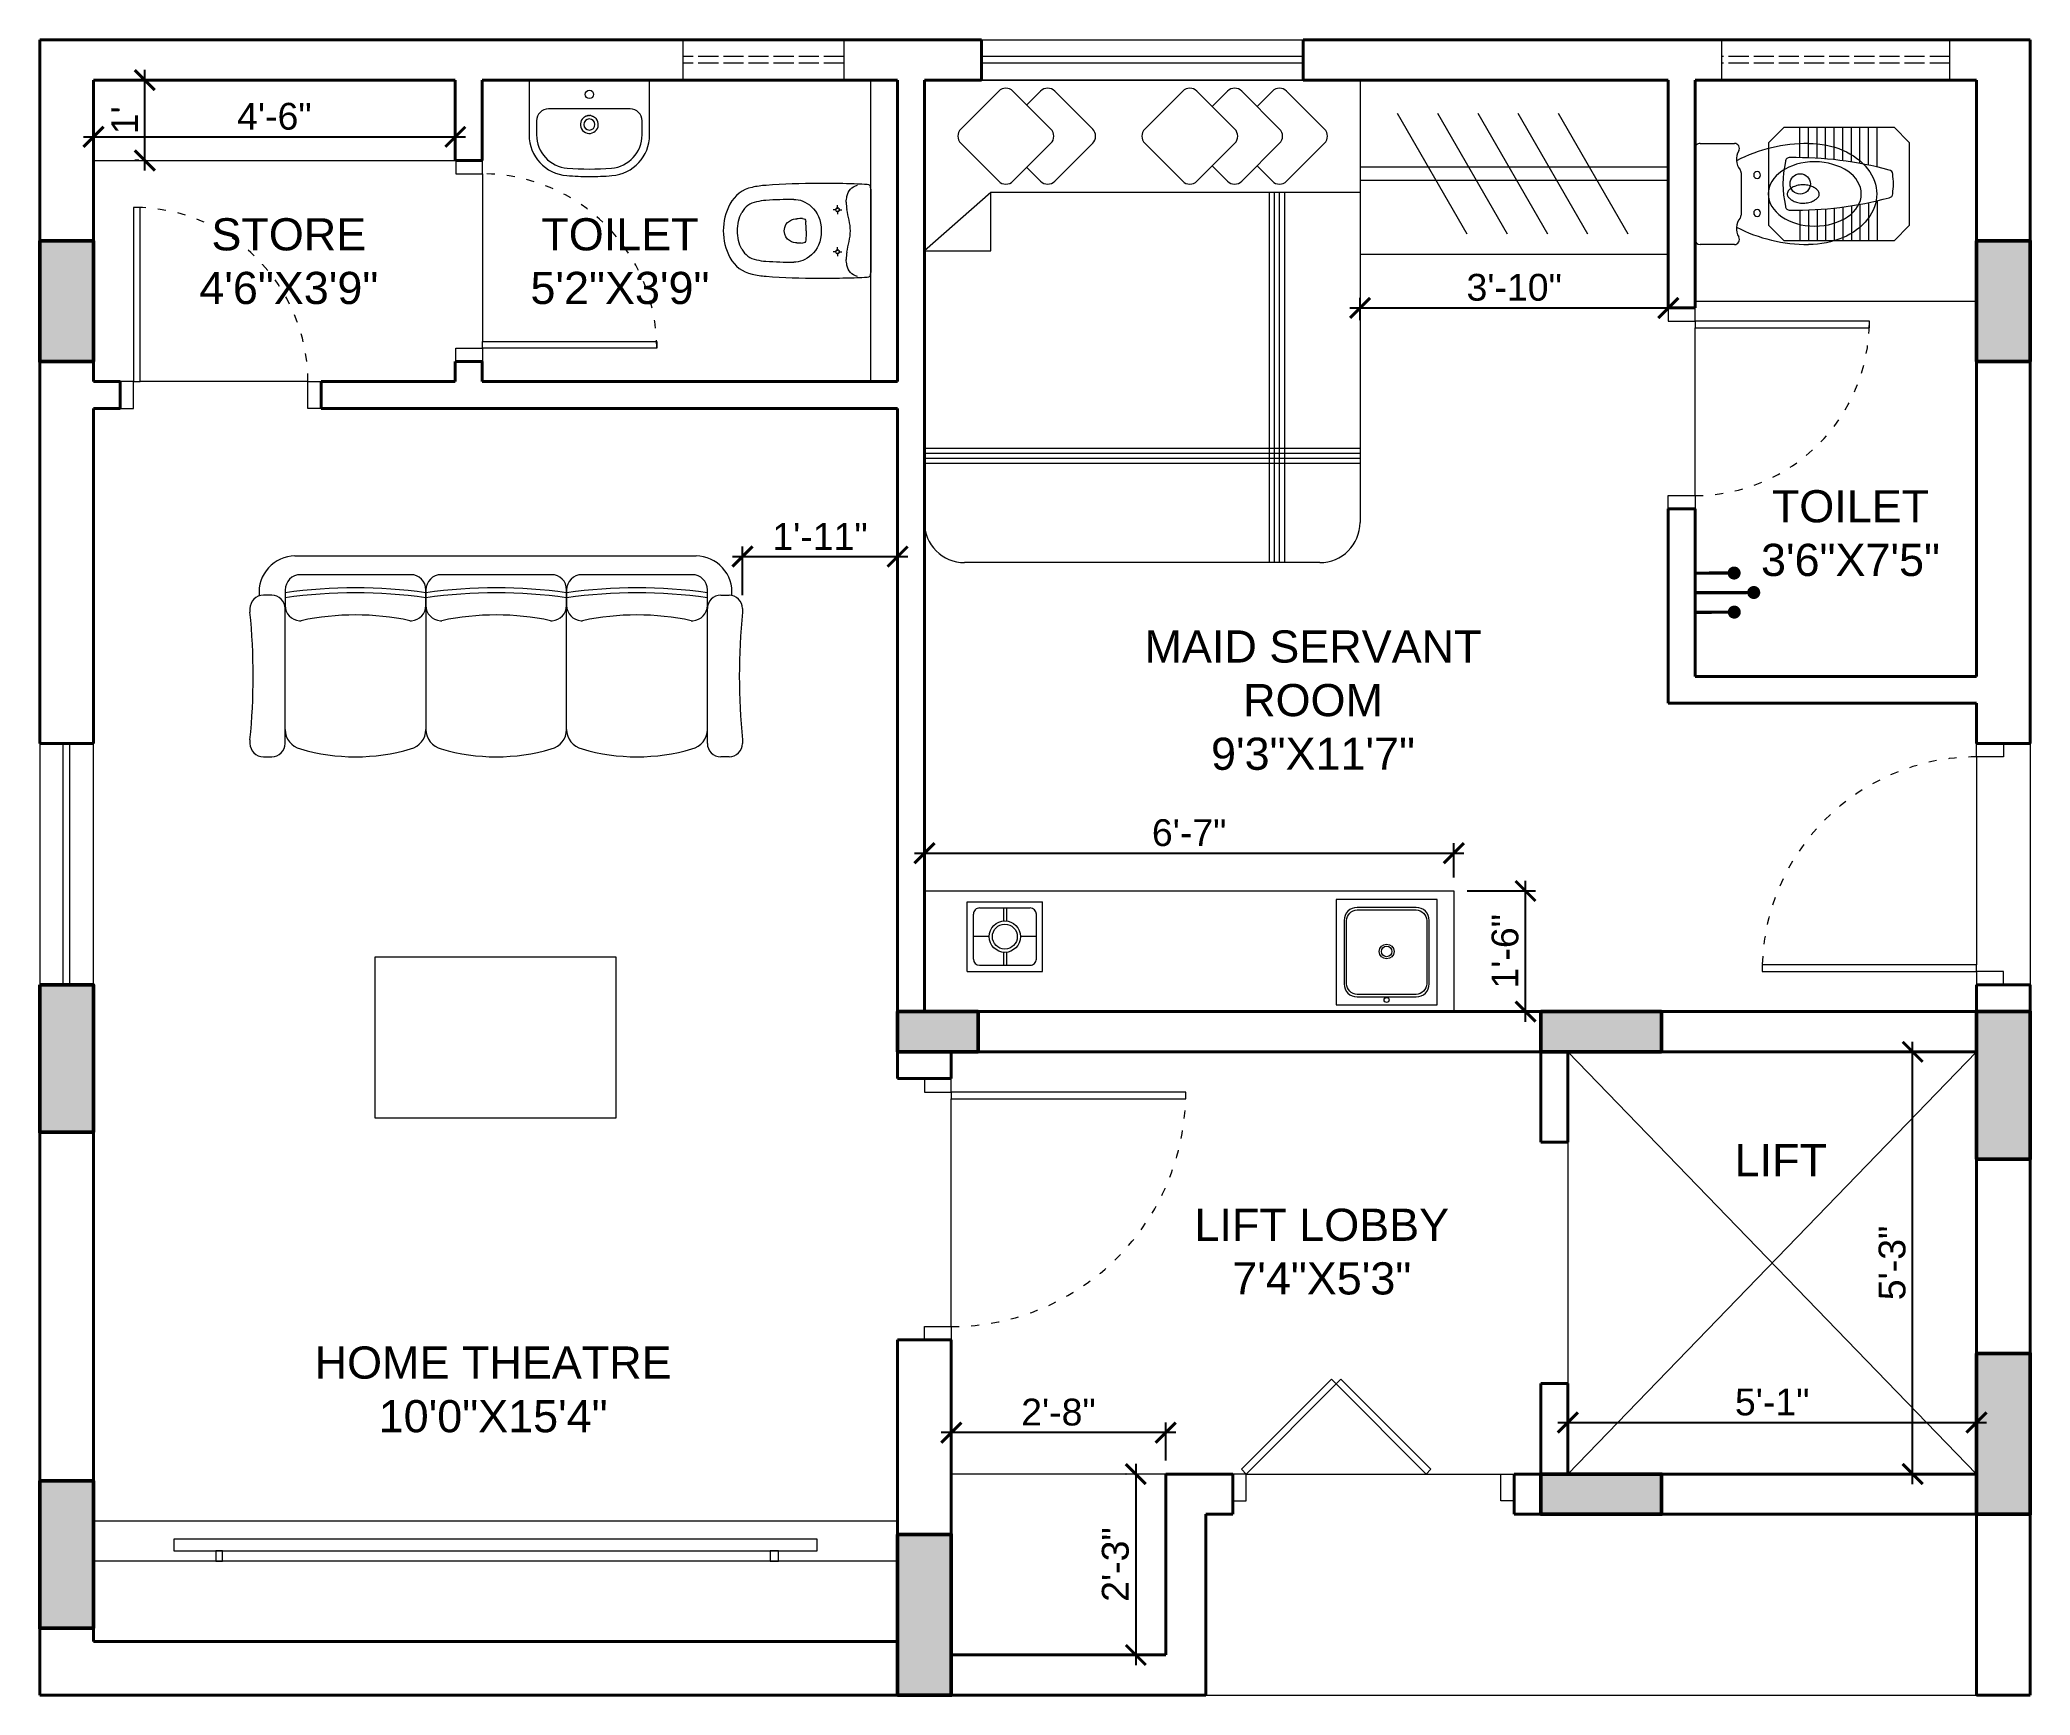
# Model space of a CAD drawing. Header units: inches. Extents: x 4102 to 4399, y 21340 to 21587.
import ezdxf

# ---------------------------------------------------------------- set-up
doc = ezdxf.new("R2010")
doc.units = ezdxf.units.IN
doc.header["$PDMODE"] = 35
doc.header["$PDSIZE"] = 1
doc.linetypes.add('ACAD_ISO02W100', pattern=[15, 12, -3])
doc.linetypes.add('ACAD_ISO03W100', pattern=[30, 12, -18])
for name, color, linetype, lineweight in [('Columns', 6, 'Continuous', 50), ('D & W', 1, 'Continuous', 9), ('Dim', 3, 'Continuous', 5), ('Dim Working', 30, 'Continuous', 5), ('Ele', 2, 'Continuous', 18), ('Ele2', 8, 'Continuous', 13), ('FURNITURE', 13, 'Continuous', 5), ('Hatch', 9, 'Continuous', 0), ('Sanitary', 254, 'Continuous', 5), ('Text', 7, 'Continuous', 20), ('Wall', 5, 'Continuous', 40)]:
    doc.layers.add(name, color=color, linetype=linetype, lineweight=lineweight)
doc.styles.get("Standard").update_dxf_attribs({"font": 'arial.ttf'})
doc.dimstyles.new('Vspan_Standard', dxfattribs={"dimtxt": 4, "dimasz": 3, "dimexe": 1.5, "dimexo": 2, "dimgap": 1, "dimtad": 1, "dimdec": 8, "dimzin": 0, "dimdsep": 46, "dimlunit": 4, "dimtxsty": 'Standard', "dimblk": 'ARCHTICK', "dimcen": 2, "dimdle": 1.5, "dimadec": 0, "dimazin": 0, "dimtfac": 1, "dimtdec": 8, "dimtofl": 0, "dimtmove": 1, "dimatfit": 3, "dimfxl": 1, "dimtolj": 1, "dimtzin": 0, "dimarcsym": 0})

msp = doc.modelspace()

# ---------------------------------------------------------------- texts
at = {"layer": 'Text', "ltscale": 4, "char_height": 4.8, "attachment_point": 2}
for s, insert, width in [('{\\pxqc;STORE\\P4\'6"X3\'9"}', (4139.63267412, 21560.2728425), 72.5734238632), ('{\\pxqc;TOILET\\P5\'2"X3\'9"}', (4189.04437502, 21560.2728425), 72.5734238632), ('{\\pxqc;TOILET\\P3\'6"X7\'5"}', (4372.66208944, 21519.69485097), 72.5734238632), ('{\\pxqc;MAID SERVANT\\PROOM\\P9\'3"X11\'7"}', (4292.46319622, 21498.77206082), 114.5734238632), ('{\\pxqc;LIFT}', (4362.25729871, 21422.13733317), 72.5734238632), ('{\\pxqc;LIFT LOBBY\\P7\'4"X5\'3"}', (4293.77047888, 21412.48784732), 108.5734238632), ('{\\pxqc;HOME THEATRE\\P10\'0"X15\'4"}', (4170.12372397, 21391.92690845), 108.5734238632)]:
    msp.add_mtext(s, dxfattribs=dict(at, insert=insert, width=width))

# ---------------------------------------------------------------- blocks, each defined once
blk = doc.blocks.new('_ArchTick')
at = {"color": 0, "linetype": 'ByBlock', "const_width": 0.15}
blk.add_lwpolyline([(-0.5, -0.5), (0.5, 0.5)], dxfattribs=at)
blk = doc.blocks.new('*D21193')
at = {"layer": 'Defpoints', "color": 0}
for p in [(4164.48, 21572.42), (4110.48, 21568.89), (4164.48, 21568.89)]:
    blk.add_point(p, dxfattribs=at)
at = {"layer": 'Dim Working', "color": 0, "lineweight": -2}
for p, q in [((4108.98, 21572.42), (4165.98, 21572.42)), ((4110.48, 21570.89), (4110.48, 21573.92)), ((4164.48, 21570.89), (4164.48, 21573.92))]:
    blk.add_line(p, q, dxfattribs=at)
at = {"layer": 'Dim Working', "color": 0, "lineweight": -2, "xscale": 3, "yscale": 3, "zscale": 3, "rotation": 180}
blk.add_blockref('_ArchTick', (4110.48, 21572.42), dxfattribs=at)
at = {"layer": 'Dim Working', "color": 0, "lineweight": -2, "xscale": 3, "yscale": 3, "zscale": 3}
blk.add_blockref('_ArchTick', (4164.48, 21572.42), dxfattribs=at)
at = {"layer": 'Dim Working', "color": 0, "insert": (4137.48, 21575.46), "char_height": 4, "attachment_point": 5}
blk.add_mtext('\\A1;4\'-6"', dxfattribs=at)
blk = doc.blocks.new('*D21199')
at = {"layer": 'Defpoints', "color": 0}
for p in [(4313.48, 21459.89), (4324.17, 21459.89), (4319.23, 21441.89)]:
    blk.add_point(p, dxfattribs=at)
at = {"layer": 'Dim Working', "color": 0, "lineweight": -2}
for p, q in [((4324.17, 21440.39), (4324.17, 21461.39)), ((4315.48, 21459.89), (4325.67, 21459.89)), ((4321.23, 21441.89), (4325.67, 21441.89))]:
    blk.add_line(p, q, dxfattribs=at)
at = {"layer": 'Dim Working', "color": 0, "lineweight": -2, "xscale": 3, "yscale": 3, "zscale": 3}
for p, rotation in [((4324.17, 21459.89), 90), ((4324.17, 21441.89), 270)]:
    blk.add_blockref('_ArchTick', p, dxfattribs=dict(at, rotation=rotation))
at = {"layer": 'Dim Working', "color": 0, "insert": (4321.13, 21450.89), "char_height": 4, "attachment_point": 5, "rotation": 90}
blk.add_mtext('\\A1;1\'-6"', dxfattribs=at)
blk = doc.blocks.new('*D21202')
at = {"layer": 'Defpoints', "color": 0}
for p in [(4381.94, 21435.89), (4381.94, 21435.89), (4384.54, 21372.89)]:
    blk.add_point(p, dxfattribs=at)
at = {"layer": 'Dim', "color": 0, "lineweight": -2}
for p, q in [((4379.94, 21435.89), (4380.44, 21435.89)), ((4381.94, 21371.39), (4381.94, 21437.39)), ((4382.54, 21372.89), (4380.44, 21372.89))]:
    blk.add_line(p, q, dxfattribs=at)
at = {"layer": 'Dim', "color": 0, "lineweight": -2, "xscale": 3, "yscale": 3, "zscale": 3}
for p, rotation in [((4381.94, 21435.89), 90), ((4381.94, 21372.89), 270)]:
    blk.add_blockref('_ArchTick', p, dxfattribs=dict(at, rotation=rotation))
at = {"layer": 'Dim', "color": 0, "insert": (4378.89, 21404.39), "char_height": 4, "attachment_point": 5, "rotation": 90}
blk.add_mtext('\\A1;5\'-3"', dxfattribs=at)
blk = doc.blocks.new('hxdf')
for points in [[(24, -54), (32, -54), (32, -72), (24, -72)], [(321, -72), (313, -72), (313, -54), (321, -54)], [(24, -165), (32, -165), (32, -187), (24, -187)], [(152, -169), (164, -169), (164, -175), (152, -175)], [(248, -169), (266, -169), (266, -175), (248, -175)], [(313, -169), (321, -169), (321, -191), (313, -191)], [(313, -220), (321, -220), (321, -244), (313, -244)], [(24, -239), (32, -239), (32, -261), (24, -261)], [(248, -238), (266, -238), (266, -244), (248, -244)]]:
    blk.add_hatch(color=256).paths.add_polyline_path(points)
at = {"layer": 'Columns'}
for points in [[(24, -54), (32, -54), (32, -72), (24, -72)], [(321, -72), (313, -72), (313, -54), (321, -54)], [(24, -165), (32, -165), (32, -187), (24, -187)], [(152, -169), (164, -169), (164, -175), (152, -175)], [(248, -169), (266, -169), (266, -175), (248, -175)], [(313, -169), (321, -169), (321, -191), (313, -191)], [(313, -220), (321, -220), (321, -244), (313, -244)], [(24, -239), (32, -239), (32, -261), (24, -261)], [(248, -238), (266, -238), (266, -244), (248, -244)]]:
    blk.add_lwpolyline(points, close=True, dxfattribs=at)
blk = doc.blocks.new('*D21205')
at = {"layer": 'Defpoints', "color": 0}
for p in [(4230.48, 21509.79), (4207.33, 21502.02), (4230.48, 21502.02)]:
    blk.add_point(p, dxfattribs=at)
at = {"layer": 'Dim Working', "color": 0, "lineweight": -2}
for p, q in [((4205.83, 21509.79), (4231.98, 21509.79)), ((4207.33, 21504.02), (4207.33, 21511.29)), ((4230.48, 21504.02), (4230.48, 21511.29))]:
    blk.add_line(p, q, dxfattribs=at)
at = {"layer": 'Dim Working', "color": 0, "lineweight": -2, "xscale": 3, "yscale": 3, "zscale": 3, "rotation": 180}
blk.add_blockref('_ArchTick', (4207.33, 21509.79), dxfattribs=at)
at = {"layer": 'Dim Working', "color": 0, "lineweight": -2, "xscale": 3, "yscale": 3, "zscale": 3}
blk.add_blockref('_ArchTick', (4230.48, 21509.79), dxfattribs=at)
at = {"layer": 'Dim Working', "color": 0, "insert": (4218.9, 21512.79), "char_height": 4, "attachment_point": 5}
blk.add_mtext('\\A1;1\'-11"', dxfattribs=at)
blk = doc.blocks.new('*D21207')
at = {"layer": 'Defpoints', "color": 0}
for p in [(4345.48, 21546.89), (4345.48, 21546.89), (4299.48, 21543.07)]:
    blk.add_point(p, dxfattribs=at)
at = {"layer": 'Dim Working', "color": 0, "lineweight": -2}
for p, q in [((4299.48, 21545.07), (4299.48, 21548.39)), ((4345.48, 21548.89), (4345.48, 21548.39)), ((4297.98, 21546.89), (4346.98, 21546.89))]:
    blk.add_line(p, q, dxfattribs=at)
at = {"layer": 'Dim Working', "color": 0, "lineweight": -2, "xscale": 3, "yscale": 3, "zscale": 3, "rotation": 180}
blk.add_blockref('_ArchTick', (4299.48, 21546.89), dxfattribs=at)
at = {"layer": 'Dim Working', "color": 0, "lineweight": -2, "xscale": 3, "yscale": 3, "zscale": 3}
blk.add_blockref('_ArchTick', (4345.48, 21546.89), dxfattribs=at)
at = {"layer": 'Dim Working', "color": 0, "insert": (4322.48, 21549.94), "char_height": 4, "attachment_point": 5}
blk.add_mtext('\\A1;3\'-10"', dxfattribs=at)
blk = doc.blocks.new('*D21209')
at = {"layer": 'Defpoints', "color": 0}
for p in [(4118.15, 21580.89), (4119.25, 21580.89), (4119.25, 21568.89)]:
    blk.add_point(p, dxfattribs=at)
at = {"layer": 'Dim Working', "color": 0, "lineweight": -2}
for p, q in [((4117.25, 21580.89), (4116.65, 21580.89)), ((4118.15, 21567.39), (4118.15, 21582.39)), ((4117.25, 21568.89), (4116.65, 21568.89))]:
    blk.add_line(p, q, dxfattribs=at)
at = {"layer": 'Dim Working', "color": 0, "lineweight": -2, "xscale": 3, "yscale": 3, "zscale": 3}
for p, rotation in [((4118.15, 21580.89), 90), ((4118.15, 21568.89), 270)]:
    blk.add_blockref('_ArchTick', p, dxfattribs=dict(at, rotation=rotation))
at = {"layer": 'Dim Working', "color": 0, "insert": (4115.14, 21574.89), "char_height": 4, "attachment_point": 5, "rotation": 90}
blk.add_mtext("\\A1;1'", dxfattribs=at)
blk = doc.blocks.new('*D21211')
at = {"layer": 'Defpoints', "color": 0}
for p in [(4234.48, 21466.96), (4313.48, 21465.53), (4313.48, 21459.89)]:
    blk.add_point(p, dxfattribs=at)
at = {"layer": 'Dim Working', "color": 0, "lineweight": -2}
for p, q in [((4232.98, 21465.53), (4314.98, 21465.53)), ((4234.48, 21464.96), (4234.48, 21464.03)), ((4313.48, 21461.89), (4313.48, 21467.03))]:
    blk.add_line(p, q, dxfattribs=at)
at = {"layer": 'Dim Working', "color": 0, "lineweight": -2, "xscale": 3, "yscale": 3, "zscale": 3, "rotation": 180}
blk.add_blockref('_ArchTick', (4234.48, 21465.53), dxfattribs=at)
at = {"layer": 'Dim Working', "color": 0, "lineweight": -2, "xscale": 3, "yscale": 3, "zscale": 3}
blk.add_blockref('_ArchTick', (4313.48, 21465.53), dxfattribs=at)
at = {"layer": 'Dim Working', "color": 0, "insert": (4273.98, 21468.57), "char_height": 4, "attachment_point": 5}
blk.add_mtext('\\A1;6\'-7"', dxfattribs=at)
blk = doc.blocks.new('*D21219')
at = {"layer": 'Defpoints', "color": 0}
for p in [(4330.48, 21380.89), (4391.48, 21380.89), (4391.48, 21380.58)]:
    blk.add_point(p, dxfattribs=at)
at = {"layer": 'Dim', "color": 0, "lineweight": -2}
for p, q in [((4328.98, 21380.58), (4392.98, 21380.58)), ((4330.48, 21378.89), (4330.48, 21379.08)), ((4391.48, 21378.89), (4391.48, 21379.08))]:
    blk.add_line(p, q, dxfattribs=at)
at = {"layer": 'Dim', "color": 0, "lineweight": -2, "xscale": 3, "yscale": 3, "zscale": 3, "rotation": 180}
blk.add_blockref('_ArchTick', (4330.48, 21380.58), dxfattribs=at)
at = {"layer": 'Dim', "color": 0, "lineweight": -2, "xscale": 3, "yscale": 3, "zscale": 3}
blk.add_blockref('_ArchTick', (4391.48, 21380.58), dxfattribs=at)
at = {"layer": 'Dim', "color": 0, "insert": (4360.98, 21383.62), "char_height": 4, "attachment_point": 5}
blk.add_mtext('\\A1;5\'-1"', dxfattribs=at)
blk = doc.blocks.new('*D21220')
at = {"layer": 'Defpoints', "color": 0}
for p in [(4238.48, 21379.07), (4238.48, 21375.06), (4270.48, 21372.89)]:
    blk.add_point(p, dxfattribs=at)
at = {"layer": 'Dim Working', "color": 0, "lineweight": -2}
for p, q in [((4271.98, 21379.07), (4236.98, 21379.07)), ((4238.48, 21377.06), (4238.48, 21380.57)), ((4270.48, 21374.89), (4270.48, 21380.57))]:
    blk.add_line(p, q, dxfattribs=at)
at = {"layer": 'Dim Working', "color": 0, "lineweight": -2, "xscale": 3, "yscale": 3, "zscale": 3, "rotation": 180}
blk.add_blockref('_ArchTick', (4238.48, 21379.07), dxfattribs=at)
at = {"layer": 'Dim Working', "color": 0, "lineweight": -2, "xscale": 3, "yscale": 3, "zscale": 3}
blk.add_blockref('_ArchTick', (4270.48, 21379.07), dxfattribs=at)
at = {"layer": 'Dim Working', "color": 0, "insert": (4254.48, 21382.11), "char_height": 4, "attachment_point": 5}
blk.add_mtext('\\A1;2\'-8"', dxfattribs=at)
blk = doc.blocks.new('*D21221')
at = {"layer": 'Defpoints', "color": 0}
for p in [(4266.59, 21372.89), (4266.02, 21345.89), (4266.59, 21345.89)]:
    blk.add_point(p, dxfattribs=at)
at = {"layer": 'Dim Working', "color": 0, "lineweight": -2}
for p, q in [((4264.59, 21372.89), (4264.52, 21372.89)), ((4266.02, 21374.39), (4266.02, 21344.39)), ((4264.59, 21345.89), (4264.52, 21345.89))]:
    blk.add_line(p, q, dxfattribs=at)
at = {"layer": 'Dim Working', "color": 0, "lineweight": -2, "xscale": 3, "yscale": 3, "zscale": 3}
for p, rotation in [((4266.02, 21372.89), 90), ((4266.02, 21345.89), 270)]:
    blk.add_blockref('_ArchTick', p, dxfattribs=dict(at, rotation=rotation))
at = {"layer": 'Dim Working', "color": 0, "insert": (4262.98, 21359.39), "char_height": 4, "attachment_point": 5, "rotation": 90}
blk.add_mtext('\\A1;2\'-3"', dxfattribs=at)

# ---------------------------------------------------------------- dimensions: what is measured, and where the dimension line sits
at = {"layer": 'Dim'}
dim = msp.add_linear_dim(base=(4381.9358526985, 21435.8939654573), p1=(4384.539817475, 21372.8939654573), p2=(4381.9358526985, 21435.8939654573), angle=90, dimstyle='Vspan_Standard', dxfattribs=at)
dim.commit()
dim.dimension.update_dxf_attribs({"geometry": '*D21202', "text_midpoint": (4378.8938526985, 21404.3939654573)})
dim = msp.add_linear_dim(base=(4391.4772220305, 21380.5821649437), p1=(4330.4772220305, 21380.8939654573), p2=(4391.4772220305, 21380.8939654573), dimstyle='Vspan_Standard', dxfattribs=at)
dim.commit()
dim.dimension.update_dxf_attribs({"geometry": '*D21219', "text_midpoint": (4360.9772220305, 21383.6241649437)})
at = {"layer": 'Dim Working'}
for base, p1, p2, picture, middle in [((4118.1517678425, 21580.8939654573), (4119.2489589087, 21568.8939654573), (4119.2489589087, 21580.8939654573), '*D21209', (4115.1437678425, 21574.8939654573)), ((4324.1689973401, 21459.8939654573), (4319.2278129977, 21441.8939654573), (4313.4772220305, 21459.8939654573), '*D21199', (4321.1269973401, 21450.8939654573)), ((4266.0221450421, 21345.8939654573), (4266.5880824648, 21372.8939654576), (4266.5880824648, 21345.8939654573), '*D21221', (4262.9801450421, 21359.3939654574))]:
    dim = msp.add_linear_dim(base=base, p1=p1, p2=p2, angle=90, dimstyle='Vspan_Standard', override={"dimlfac": 1}, dxfattribs=at)
    dim.commit()
    dim.dimension.update_dxf_attribs({"geometry": picture, "text_midpoint": middle})
for base, p1, p2, override, picture, middle in [((4164.4772220305, 21572.4151421893), (4110.4772220305, 21568.8939654573), (4164.4772220305, 21568.8939654573), {"dimlfac": 1}, '*D21193', (4137.4772220305, 21575.4571421893)), ((4345.4772220305, 21546.8939654573), (4299.4772220285, 21543.0722206283), (4345.4772220305, 21546.8939654573), {"dimlfac": 1}, '*D21207', (4322.4772220295, 21549.9359654573)), ((4230.47722203, 21509.78555414), (4207.3292559, 21502.01976794), (4230.47722203, 21502.01976794), {"dimdec": 1, "dimlfac": 1}, '*D21205', (4218.90323897, 21512.79355414)), ((4313.4772220305, 21465.5295900322), (4234.4772220305, 21466.9611803803), (4313.4772220305, 21459.8939654573), {"dimlfac": 1}, '*D21211', (4273.9772220305, 21468.5715900322)), ((4238.4772220305, 21379.07235117), (4270.4772220307, 21372.8939654576), (4238.4772220305, 21375.0630739471), {"dimlfac": 1}, '*D21220', (4254.4772220306, 21382.11435117))]:
    dim = msp.add_linear_dim(base=base, p1=p1, p2=p2, dimstyle='Vspan_Standard', override=override, dxfattribs=at)
    dim.commit()
    dim.dimension.update_dxf_attribs({"geometry": picture, "text_midpoint": middle})

# ---------------------------------------------------------------- hatches: boundary and pattern name
msp.add_hatch(color=256).paths.add_polyline_path([(4230.47722203, 21339.89396546), (4230.47722203, 21363.89396546), (4238.47722203, 21363.89396546), (4238.47722203, 21339.89396546)])

# ---------------------------------------------------------------- linework, layer by layer
at = {"lineweight": 5}
for points in [[(4349.46691281, 21507.30994723, 0.486, 0.486, 0), (4355.29887636, 21507.33056567, 0.972, 0.972, 0)], [(4349.47722203, 21504.39396546, 0.486, 0.486, 0), (4358.22516736, 21504.42489312, 0.972, 0.972, 0)], [(4349.48753125, 21501.47798368, 0.486, 0.486, 0), (4355.3194948, 21501.49860212, 0.972, 0.972, 0)]]:
    msp.add_lwpolyline(points, format="xyseb", dxfattribs=at)
at = {"lineweight": 5, "const_width": 0.972}
for points in [[(4355.29715816, 21507.81656264, 1), (4355.30059457, 21506.84456871, 1)], [(4358.22344916, 21504.91089008, 1), (4358.22688556, 21503.93889615, 1)], [(4355.3177766, 21501.98459908, 1), (4355.32121301, 21501.01260516, 1)]]:
    msp.add_lwpolyline(points, format="xyb", close=True, dxfattribs=at)
at = {"lineweight": 5}
msp.add_lwpolyline([(4295.93202624, 21442.89396546), (4310.97076549, 21442.89396546), (4310.97076549, 21458.62823119), (4295.93202624, 21458.62823119)], close=True, dxfattribs=at)
for points in [[(4309.8013439, 21455.48137804, 0.4142135624), (4307.85029495, 21457.432427), (4299.05249678, 21457.432427, 0.4142135624), (4297.10144783, 21455.48137804), (4297.10144783, 21446.0408186, 0.4142135624), (4299.05249678, 21444.08976965), (4307.85029495, 21444.08976965, 0.4142135624), (4309.8013439, 21446.0408186)], [(4309.42372152, 21455.48137804), (4309.42372152, 21446.0408186, -0.4142135624), (4307.85029495, 21444.46739203), (4299.05249678, 21444.46739203, -0.4142135624), (4297.47907021, 21446.0408186), (4297.47907021, 21455.48137804, -0.4142135624), (4299.05249678, 21457.05480462), (4307.85029495, 21457.05480462, -0.4142135624)]]:
    msp.add_lwpolyline(points, format="xyb", close=True, dxfattribs=at)
for centre, radius in [((4303.45139586, 21450.86460263), 1.1013986), ((4303.45139586, 21450.86460263), 0.78671329), ((4303.45139586, 21443.62504594), 0.37762238)]:
    msp.add_circle(centre, radius, dxfattribs=at)
at = {"layer": 'Columns'}
msp.add_lwpolyline([(4230.47722203, 21339.89396546), (4230.47722203, 21363.89396546), (4238.47722203, 21363.89396546), (4238.47722203, 21339.89396546)], close=True, dxfattribs=at)
at = {"layer": 'D & W', "linetype": 'ACAD_ISO02W100', "ltscale": 0.25}
for p, q in [((4222.47722203, 21584.39396546), (4198.47722203, 21584.39396546)), ((4222.47722203, 21583.39396546), (4198.47722203, 21583.39396546)), ((4387.47722203, 21584.39396546), (4353.47722203, 21584.39396546)), ((4387.47722203, 21583.39396546), (4353.47722203, 21583.39396546))]:
    msp.add_line(p, q, dxfattribs=at)
at = {"layer": 'D & W'}
for p, q in [((4290.97722203, 21584.39396546), (4242.97722203, 21584.39396546)), ((4290.97722203, 21583.39396546), (4242.97722203, 21583.39396546)), ((4164.53124724, 21568.89396546), (4164.53124724, 21566.89396546)), ((4168.53124724, 21566.89396546), (4168.53124724, 21568.89396546)), ((4164.53124724, 21566.89396546), (4168.53124724, 21566.89396546)), ((4117.47722203, 21561.89396546), (4116.47722203, 21561.89396546)), ((4116.47722203, 21561.89396546), (4116.47722203, 21535.89396546)), ((4117.47722203, 21535.89396546), (4117.47722203, 21561.89396546)), ((4345.47722203, 21546.89396546), (4345.47722203, 21544.89396546)), ((4345.47722203, 21544.89396546), (4349.47722203, 21544.89396546)), ((4349.47722203, 21544.89396546), (4349.47722203, 21546.89396546)), ((4375.47722204, 21544.89396546), (4349.47722203, 21544.89396546)), ((4349.47722203, 21544.89396546), (4349.47722203, 21543.89396546)), ((4375.47722204, 21543.89396546), (4375.47722204, 21544.89396546)), ((4168.53124724, 21541.89396546), (4194.53124724, 21541.89396546)), ((4168.53124724, 21540.89396546), (4168.53124724, 21541.89396546)), ((4194.53124724, 21541.89396546), (4194.53124724, 21540.89396546)), ((4349.47722203, 21543.89396546), (4375.47722204, 21543.89396546)), ((4164.53124724, 21538.89396546), (4164.53124724, 21540.89396546)), ((4164.53124724, 21540.89396546), (4168.53124724, 21540.89396546)), ((4168.53124724, 21540.89396546), (4168.53124724, 21538.89396546)), ((4194.53124724, 21540.89396546), (4168.53124724, 21540.89396546)), ((4116.47722203, 21535.89396546), (4114.47722203, 21535.89396546)), ((4116.47722203, 21531.89396546), (4116.47722203, 21535.89396546)), ((4116.47722203, 21535.89396546), (4117.47722203, 21535.89396546)), ((4142.47722203, 21531.89396546), (4142.47722203, 21535.89396546)), ((4142.47722203, 21535.89396546), (4144.47722203, 21535.89396546)), ((4114.47722203, 21531.89396546), (4116.47722203, 21531.89396546)), ((4144.47722203, 21531.89396546), (4142.47722203, 21531.89396546)), ((4345.47722203, 21516.89396545), (4345.47722203, 21518.89396545)), ((4345.47722203, 21518.89396545), (4349.47722203, 21518.89396545)), ((4349.47722203, 21518.89396545), (4349.47722203, 21516.89396545)), ((4105.97722203, 21445.89396546), (4105.97722203, 21481.89396546)), ((4106.97722203, 21445.89396546), (4106.97722203, 21481.89396546)), ((4391.47722203, 21479.89396545), (4391.47722203, 21481.89396545)), ((4395.47722203, 21479.89396545), (4391.47722203, 21479.89396545)), ((4395.47722203, 21481.89396545), (4395.47722203, 21479.89396545)), ((4391.47722203, 21448.89396546), (4359.47722203, 21448.89396546)), ((4359.47722203, 21448.89396546), (4359.47722203, 21447.89396546)), ((4359.47722203, 21447.89396546), (4391.47722203, 21447.89396546)), ((4391.47722203, 21447.89396546), (4391.47722203, 21448.89396546)), ((4395.47722203, 21447.89396546), (4391.47722203, 21447.89396546)), ((4391.47722203, 21447.89396546), (4391.47722203, 21445.89396546)), ((4395.47722203, 21445.89396546), (4395.47722203, 21447.89396546)), ((4234.47722204, 21431.89396546), (4234.47722204, 21429.89396546)), ((4238.47722204, 21429.89396546), (4238.47722204, 21431.89396546)), ((4234.47722204, 21429.89396546), (4238.47722204, 21429.89396546)), ((4273.47722204, 21429.89396546), (4238.47722205, 21429.89396546)), ((4238.47722205, 21429.89396546), (4238.47722205, 21428.89396546)), ((4238.47722205, 21428.89396546), (4273.47722204, 21428.89396546)), ((4273.47722204, 21428.89396546), (4273.47722204, 21429.89396546)), ((4234.47722204, 21392.89396546), (4234.47722204, 21394.89396546)), ((4234.47722204, 21394.89396546), (4238.47722204, 21394.89396546)), ((4238.47722204, 21394.89396546), (4238.47722204, 21392.89396546)), ((4281.77011525, 21373.60107224), (4295.20514409, 21387.03610108)), ((4295.20514409, 21387.03610108), (4295.91225087, 21386.3289943)), ((4296.61935766, 21387.03610108), (4295.91225087, 21386.3289943)), ((4310.0543865, 21373.60107224), (4296.61935766, 21387.03610108)), ((4295.91225087, 21386.3289943), (4282.47722203, 21372.89396546)), ((4295.91225087, 21386.3289943), (4309.34727972, 21372.89396546)), ((4282.47722203, 21372.89396546), (4280.47722203, 21372.89396546)), ((4282.47722203, 21372.89396546), (4281.77011525, 21373.60107224)), ((4282.47722203, 21368.89396546), (4282.47722203, 21372.89396546)), ((4309.34727972, 21372.89396546), (4310.0543865, 21373.60107224)), ((4320.47722203, 21368.89396546), (4320.47722203, 21372.89396546)), ((4320.47722203, 21372.89396546), (4322.47722203, 21372.89396546)), ((4280.47722203, 21368.89396546), (4282.47722203, 21368.89396546)), ((4322.47722203, 21368.89396546), (4320.47722203, 21368.89396546))]:
    msp.add_line(p, q, dxfattribs=at)
at = {"layer": 'D & W', "linetype": 'ACAD_ISO03W100', "ltscale": 0.1}
for centre, radius, start, end in [((4168.53124724, 21540.89396546), 26, 0, 90), ((4116.47722203, 21535.89396546), 26, 0, 90), ((4349.47722203, 21544.89396546), 26.00000001, 270, 0), ((4391.47722203, 21447.89396546), 32, 90, 180), ((4238.47722204, 21429.89396546), 35, 270, 0)]:
    msp.add_arc(centre, radius, start, end, dxfattribs=at)
at = {"layer": 'Ele'}
msp.add_line((4226.47722203, 21535.89396546), (4226.47722203, 21580.89396546), dxfattribs=at)
at = {"layer": 'Ele', "ltscale": 3}
for p, q in [((4234.47722203, 21459.89396546), (4313.47722203, 21459.89396546)), ((4313.47722203, 21459.89396546), (4313.47722203, 21441.89396546)), ((4330.47722203, 21422.39396546), (4330.47722203, 21386.39396546)), ((4276.47722203, 21339.89396546), (4391.47722203, 21339.89396546))]:
    msp.add_line(p, q, dxfattribs=at)
at = {"layer": 'Ele2'}
for p, q in [((4198.47722203, 21580.89396546), (4198.47722203, 21586.89396546)), ((4222.47722203, 21580.89396546), (4222.47722203, 21586.89396546)), ((4242.97722203, 21586.89396546), (4290.97722203, 21586.89396546)), ((4353.47722203, 21580.89396546), (4353.47722203, 21586.89396546)), ((4387.47722203, 21580.89396546), (4387.47722203, 21586.89396546)), ((4290.97722203, 21580.89396546), (4242.97722203, 21580.89396546)), ((4168.53124725, 21566.89396546), (4168.53124724, 21541.89396546)), ((4349.47722203, 21547.89396546), (4391.47722203, 21547.89396546)), ((4349.47722204, 21518.89396545), (4349.47722203, 21543.89396546)), ((4142.47722203, 21535.89396546), (4117.47722203, 21535.89396546)), ((4102.47722204, 21481.89396546), (4102.47722203, 21445.89396546)), ((4110.47722203, 21445.89396546), (4110.47722203, 21481.89396546)), ((4391.47722202, 21479.89396545), (4391.47722203, 21448.89396546)), ((4399.47722203, 21481.89396545), (4399.47722203, 21445.89396546)), ((4238.47722205, 21394.89396546), (4238.47722204, 21428.89396546)), ((4282.47722203, 21372.89396546), (4320.47722203, 21372.89396546))]:
    msp.add_line(p, q, dxfattribs=at)
at = {"layer": 'FURNITURE', "lineweight": 5}
for p, q in [((4234.47722203, 21580.89396546), (4299.47722203, 21580.89396546)), ((4234.47722203, 21514.89396546), (4234.47722203, 21580.89396546)), ((4299.47722203, 21580.89396546), (4299.47722203, 21514.89396546)), ((4239.90667727, 21573.57370125), (4245.56353153, 21579.23055549)), ((4247.68485187, 21579.23055549), (4253.34170611, 21573.57370125)), ((4249.74475618, 21577.17065117), (4251.80466049, 21579.23055549)), ((4253.92598083, 21579.23055549), (4259.58283509, 21573.57370122)), ((4267.35605405, 21573.57370125), (4273.01290831, 21579.23055549)), ((4275.13422865, 21579.23055549), (4280.79108289, 21573.57370125)), ((4277.41917367, 21576.94561046), (4279.70411871, 21579.23055549)), ((4281.82543906, 21579.23055549), (4287.48229329, 21573.57370124)), ((4284.11038407, 21576.94561045), (4286.39532911, 21579.23055547)), ((4288.51664946, 21579.23055547), (4294.17350369, 21573.57370123)), ((4245.56353152, 21565.79552664), (4239.90667727, 21571.4523809)), ((4253.34170611, 21571.45238091), (4247.68485186, 21565.79552664)), ((4259.58283509, 21571.45238088), (4253.92598084, 21565.79552664)), ((4273.01290829, 21565.79552664), (4267.35605405, 21571.4523809)), ((4280.79108289, 21571.45238091), (4275.13422864, 21565.79552664)), ((4287.48229329, 21571.4523809), (4281.82543904, 21565.79552664)), ((4294.17350369, 21571.45238089), (4288.51664944, 21565.79552663)), ((4251.8046605, 21565.79552664), (4249.74475618, 21567.85543096)), ((4279.70411869, 21565.79552664), (4277.41917367, 21568.08047167)), ((4286.39532909, 21565.79552663), (4284.11038407, 21568.08047166)), ((4244.40938168, 21564.13211667), (4234.47722203, 21555.41364591)), ((4299.47722203, 21564.13211667), (4244.40938168, 21564.13211667)), ((4244.40938168, 21555.41364591), (4244.40938168, 21564.13211667)), ((4285.98494957, 21508.89396546), (4285.98494957, 21564.13211667)), ((4286.73494957, 21508.89396546), (4286.73494957, 21564.13211667)), ((4287.48494957, 21508.89396546), (4287.48494957, 21564.13211667)), ((4288.23494957, 21508.89396546), (4288.23494957, 21564.13211667)), ((4234.47722203, 21555.41364591), (4244.40938168, 21555.41364591)), ((4299.47722203, 21525.90865925), (4234.47722203, 21525.90865925)), ((4299.47722203, 21525.15865925), (4234.47722203, 21525.15865925)), ((4299.47722203, 21524.40865925), (4234.47722203, 21524.40865925)), ((4299.47722203, 21523.65865925), (4234.47722203, 21523.65865925)), ((4140.53906999, 21509.89396546), (4200.41537407, 21509.89396546)), ((4293.47722203, 21508.89396546), (4240.47722203, 21508.89396546)), ((4157.83425575, 21507.08570543), (4141.37758906, 21507.08570543)), ((4178.83425575, 21507.08570543), (4162.37758906, 21507.08570543)), ((4199.83425575, 21507.08570543), (4183.37758906, 21507.08570543)), ((4137.08425575, 21504.01976794), (4135.8392556, 21504.01976794)), ((4139.08425575, 21504.79237212), (4139.08425575, 21502.49903881)), ((4160.08425575, 21502.49903881), (4160.08425575, 21504.83570543)), ((4160.08425575, 21504.79237212), (4160.08425575, 21502.49903881)), ((4181.08425575, 21502.49903881), (4181.08425575, 21504.83570543)), ((4181.08425575, 21504.79237212), (4181.08425575, 21502.49903881)), ((4202.08425575, 21502.49903881), (4202.08425575, 21504.83570543)), ((4204.08425575, 21504.01976794), (4205.3292559, 21504.01976794)), ((4133.8392556, 21502.01976794), (4133.8392556, 21501.50086081)), ((4139.08425575, 21481.91022163), (4139.08425575, 21502.01976794)), ((4160.08425575, 21502.49901099), (4160.08425575, 21484.00445303)), ((4181.08425575, 21484.00444635), (4181.08425575, 21502.49901099)), ((4181.08425575, 21484.00444635), (4181.08425575, 21502.49901099)), ((4202.08425575, 21481.91022163), (4202.08425575, 21502.01976794)), ((4207.3292559, 21502.01976794), (4207.3292559, 21501.50086081)), ((4133.8392556, 21482.4291748), (4133.8392556, 21481.91026767)), ((4207.3292559, 21482.4291748), (4207.3292559, 21481.91026767)), ((4135.8392556, 21479.91026767), (4137.08425575, 21479.91026767)), ((4205.3292559, 21479.91026767), (4204.08425575, 21479.91026767)), ((4117.85222203, 21365.89396546), (4223.10222203, 21365.89396546)), ((4122.47722203, 21363.17521546), (4122.47722203, 21361.45646546)), ((4218.47722203, 21363.17521546), (4122.47722203, 21363.17521546)), ((4122.47722203, 21361.45646546), (4218.47722203, 21361.45646546)), ((4128.72722203, 21361.45646546), (4128.72722203, 21359.89396546)), ((4129.72722203, 21361.45646546), (4128.72722203, 21361.45646546)), ((4129.72722203, 21359.89396546), (4129.72722203, 21361.45646546)), ((4211.47722203, 21361.45646546), (4211.47722203, 21359.89396546)), ((4212.72722203, 21361.45646546), (4211.47722203, 21361.45646546)), ((4212.72722203, 21359.89396546), (4212.72722203, 21361.45646546)), ((4218.47722203, 21361.45646546), (4218.47722203, 21363.17521546)), ((4128.72722203, 21359.89396546), (4129.72722203, 21359.89396546)), ((4211.47722203, 21359.89396546), (4212.72722203, 21359.89396546))]:
    msp.add_line(p, q, dxfattribs=at)
at = {"layer": 'FURNITURE'}
for p, q in [((4315.47722202, 21557.89396546), (4305.08491718, 21575.89396546)), ((4321.47722202, 21557.89396546), (4311.08491718, 21575.89396546)), ((4327.47722202, 21557.89396546), (4317.08491718, 21575.89396546)), ((4333.47722202, 21557.89396546), (4323.08491718, 21575.89396546)), ((4339.47722202, 21557.89396546), (4329.08491718, 21575.89396546)), ((4110.47722203, 21568.89396546), (4164.47722203, 21568.89396546)), ((4345.47722202, 21567.89396546), (4299.47722203, 21567.89396546)), ((4345.47722202, 21565.89396546), (4299.47722203, 21565.89396546)), ((4299.47722203, 21554.89396546), (4345.47722203, 21554.89396546)), ((4240.84446341, 21458.29484834), (4252.10998065, 21458.29484834)), ((4240.84446341, 21447.86726213), (4240.84446341, 21458.29484834)), ((4252.10998065, 21447.86726213), (4252.10998065, 21458.29484834)), ((4241.77549789, 21449.7293311), (4241.77549789, 21456.43277938)), ((4242.70653238, 21457.36381386), (4250.24791169, 21457.36381386)), ((4246.25377375, 21457.36381386), (4246.25377375, 21455.4165975)), ((4246.70067031, 21457.36381386), (4246.70067031, 21455.4165975)), ((4251.17894617, 21449.7293311), (4251.17894617, 21456.43277938)), ((4244.13101513, 21453.08105524), (4241.68889474, 21453.08105524)), ((4251.17894617, 21453.08105524), (4248.82342893, 21453.08105524)), ((4152.47722203, 21450.01808786), (4152.47722203, 21426.01808786)), ((4188.47722203, 21450.01808786), (4152.47722203, 21450.01808786)), ((4188.47722203, 21426.01808786), (4188.47722203, 21450.01808786)), ((4246.25377375, 21450.74551297), (4246.25377375, 21448.79829662)), ((4246.70067031, 21450.74551297), (4246.70067031, 21448.79829662)), ((4240.84446341, 21447.86726213), (4252.10998065, 21447.86726213)), ((4242.70653238, 21448.79829662), (4250.24791169, 21448.79829662)), ((4152.47722203, 21426.01808786), (4188.47722203, 21426.01808786)), ((4270.47722203, 21372.89396546), (4238.47722203, 21372.89396546)), ((4110.47722203, 21365.89396546), (4230.47722203, 21365.89396546)), ((4230.47722203, 21359.89396546), (4110.47722203, 21359.89396546))]:
    msp.add_line(p, q, dxfattribs=at)
for radius in [2.3462069, 1.86206897]:
    msp.add_circle((4246.47722203, 21453.08105524), radius, dxfattribs=at)
at = {"layer": 'FURNITURE', "lineweight": 5}
for centre, radius, start, end in [((4246.6241917, 21578.16989532), 1.5, 45.0000000831, 134.9999999672), ((4252.86532066, 21578.16989531), 1.5, 45, 135), ((4274.07356848, 21578.16989532), 1.5, 45.0000000831, 134.9999999672), ((4280.76477888, 21578.16989531), 1.5, 45, 135), ((4287.45598928, 21578.1698953), 1.5, 45, 135), ((4240.96733744, 21572.51304107), 1.5, 135, 225), ((4252.28104594, 21572.51304108), 1.5, 314.9999999952, 44.9999999985), ((4258.52217492, 21572.51304105), 1.5, 314.9999999978, 45.00000004), ((4268.41671422, 21572.51304107), 1.5, 135, 225), ((4279.73042272, 21572.51304108), 1.5, 314.9999999952, 44.9999999985), ((4286.42163312, 21572.51304107), 1.5, 315.0000000015, 44.9999999231), ((4293.11284352, 21572.51304106), 1.5, 315.0000000015, 44.9999999231), ((4246.62419169, 21566.85618682), 1.5, 224.9999999536, 314.9999999961), ((4252.86532067, 21566.85618681), 1.5, 225, 315), ((4274.07356847, 21566.85618682), 1.5, 224.9999999536, 314.9999999961), ((4280.76477887, 21566.85618681), 1.5, 225.0000000126, 315.0000000126), ((4287.45598927, 21566.8561868), 1.5, 225.0000000126, 315.0000000126), ((4240.47722203, 21514.89396546), 6, 180, 270), ((4293.47722203, 21514.89396546), 6, 270, 0), ((4140.62931552, 21504.45924047), 5.43547421, 90.9513292979, 184.9673375585), ((4200.32512854, 21504.45924047), 5.43547421, 355.0326624394, 89.0486706732), ((4141.37758906, 21504.79237212), 2.29333331, 89.9999999984, 179.9999999955), ((4157.83425575, 21504.83570543), 2.25, 359.9999999998, 89.9999999998), ((4162.37758906, 21504.79237212), 2.29333331, 89.9999999984, 179.9999999955), ((4178.83425575, 21504.83570543), 2.25, 359.9999999999, 89.9999999999), ((4183.37758906, 21504.79237212), 2.29333331, 89.9999999984, 179.9999999955), ((4199.83425575, 21504.83570543), 2.25, 359.9999999998, 89.9999999998), ((4135.8392556, 21502.01976794), 2, 89.9999999999, 179.9999999999), ((4137.08425575, 21502.01976794), 2, 359.9999999998, 89.9999999998), ((4149.58425575, 21427.56550433), 77.54947352, 82.2183975938, 97.7816024059), ((4149.58425575, 21427.36539081), 76.99958704, 82.1624779332, 97.8375220664), ((4170.58425575, 21427.56550433), 77.54947352, 82.2183975937, 97.781602406), ((4170.58425575, 21427.36539081), 76.99958704, 82.1624779332, 97.8375220665), ((4191.58425575, 21427.56550433), 77.54947352, 82.2183975936, 97.781602406), ((4191.58425575, 21427.36539081), 76.99958704, 82.1624779331, 97.8375220666), ((4204.08425575, 21502.01976794), 2, 89.9999999998, 179.9999999998), ((4205.3292559, 21502.01976794), 2, 359.9999999999, 89.9999999999), ((4038.61713139, 21491.9650178), 95.69840772, 354.2812865714, 5.7187134282), ((4141.37758906, 21502.49903881), 2.29333331, 180.0000000025, 266.687327808), ((4141.30285401, 21501.20786658), 1, 266.6873278325, 279.9014191974), ((4149.58425575, 21462.1684726), 38.9087658, 77.9700983676, 102.0299016337), ((4157.86565749, 21501.20786658), 1, 260.0985808021, 273.3126721681), ((4157.79092244, 21502.49903881), 2.29333331, 273.3126721903, 359.9999999956), ((4162.37758906, 21502.49903881), 2.29333331, 180.0000000026, 266.687327808), ((4162.30285401, 21501.20786658), 1, 266.6873278316, 279.9014191965), ((4170.58425575, 21462.1684726), 38.9087658, 77.9700983675, 102.0299016339), ((4178.86565749, 21501.20786658), 1, 260.0985808012, 273.3126721672), ((4178.79092244, 21502.49903881), 2.29333331, 273.3126721903, 359.9999999956), ((4183.37758906, 21502.49903881), 2.29333331, 180.0000000025, 266.687327808), ((4183.30285401, 21501.20786658), 1, 266.6873278325, 279.9014191974), ((4191.58425575, 21462.1684726), 38.9087658, 77.9700983673, 102.029901634), ((4199.86565749, 21501.20786658), 1, 260.0985808021, 273.3126721681), ((4199.79092244, 21502.49903881), 2.29333331, 273.3126721903, 359.9999999956), ((4302.55138011, 21491.9650178), 95.69840772, 174.2812865714, 185.7187134282), ((4142.08427935, 21484.00444635), 3.0000236, 180.0001563294, 256.5147525331), ((4157.08422368, 21484.00445303), 3.00003207, 283.4853750309, 359.9997160856), ((4163.08427935, 21484.00444635), 3.0000236, 180.0001563295, 256.5147525331), ((4178.08422368, 21484.00445303), 3.00003207, 283.4853750309, 359.9997160856), ((4184.08427935, 21484.00444635), 3.0000236, 180.0001563294, 256.5147525331), ((4199.08422368, 21484.00445303), 3.00003207, 283.4853750309, 359.9997160856), ((4135.8392556, 21481.91026767), 2, 179.9999999999, 269.9999999999), ((4137.08425575, 21481.91026767), 2, 269.9999999998, 359.9999999998), ((4149.58425575, 21509.0630875), 29.15281983, 253.6644884711, 286.3355115286), ((4170.58425575, 21509.06308749), 29.15281983, 253.6644884709, 286.3355115288), ((4191.58425575, 21509.06308749), 29.15281982, 253.6644884707, 286.335511529), ((4204.08425575, 21481.91026767), 2, 179.9999999998, 269.9999999998), ((4205.3292559, 21481.91026767), 2, 269.9999999999, 359.9999999999)]:
    msp.add_arc(centre, radius, start, end, dxfattribs=at)
at = {"layer": 'FURNITURE'}
for centre, start, end in [((4242.70653238, 21456.43277938), 89.9999999998, 179.9999999998), ((4250.24791169, 21456.43277938), 359.9999999998, 89.9999999997), ((4242.70653238, 21449.7293311), 179.9999999998, 269.9999999997), ((4250.24791169, 21449.7293311), 269.9999999998, 359.9999999998)]:
    msp.add_arc(centre, 0.93103448, start, end, dxfattribs=at)
at = {"layer": 'Hatch', "color": 8, "lineweight": 13}
for p, q in [((4330.47722203, 21435.89396546), (4391.47722203, 21372.89396546)), ((4330.47722203, 21372.89396546), (4391.47722203, 21435.89396546))]:
    msp.add_line(p, q, dxfattribs=at)
at = {"layer": 'Sanitary', "lineweight": 9}
for p, q in [((4193.47724609, 21580.89396546), (4175.47719797, 21580.89396546)), ((4175.47719797, 21580.89396546), (4175.47719797, 21572.71103158)), ((4193.47719797, 21572.71105565), (4193.47724609, 21580.89396546)), ((4176.60165653, 21574.78666928), (4176.60165653, 21572.71105565)), ((4190.55319662, 21576.58666928), (4178.40165653, 21576.58666928)), ((4192.35319662, 21572.71105565), (4192.35319662, 21574.78666928))]:
    msp.add_line(p, q, dxfattribs=at)
at = {"layer": 'Sanitary', "lineweight": 5}
for p, q in [((4350.22860377, 21571.43668508), (4355.33864031, 21571.435749)), ((4349.47597767, 21557.10110843), (4349.47846639, 21570.68682249)), ((4356.33494234, 21567.04557884), (4356.33378744, 21560.74109594)), ((4355.33638069, 21556.35003487), (4350.22584027, 21556.35097105))]:
    msp.add_line(p, q, dxfattribs=at)
at = {"layer": 'Sanitary'}
for p, q in [((4360.47722203, 21571.59278797), (4362.75839952, 21573.87396546)), ((4360.47722203, 21559.19514295), (4360.47722203, 21571.59278797)), ((4362.75839952, 21573.87396546), (4379.15604454, 21573.87396546)), ((4365.11303188, 21569.31248997), (4365.11303188, 21573.87396546)), ((4366.39303188, 21569.28182065), (4366.39303188, 21573.87396546)), ((4367.67303188, 21569.22040052), (4367.67303188, 21573.87396546)), ((4368.95303188, 21569.12812309), (4368.95303188, 21573.87396546)), ((4370.23303188, 21569.00482742), (4370.23303188, 21573.87396546)), ((4371.51303188, 21568.85029674), (4371.51303188, 21573.87396546)), ((4372.79303188, 21568.66425646), (4372.79303188, 21573.87396546)), ((4374.07303188, 21568.44637176), (4374.07303188, 21573.87396546)), ((4375.35303188, 21568.19624442), (4375.35303188, 21573.87396546)), ((4376.63303188, 21567.91340906), (4376.63303188, 21573.87396546)), ((4379.15604454, 21573.87396546), (4381.43722203, 21571.59278797)), ((4381.43722203, 21571.59278797), (4381.43722203, 21559.19514295)), ((4221.50909438, 21561.68434783), (4221.50909438, 21562.2047986)), ((4226.47722203, 21564.61884694), (4226.47722203, 21552.16908398)), ((4374.07303188, 21562.34155915), (4374.07303188, 21556.91396546)), ((4375.35303188, 21562.5916865), (4375.35303188, 21556.91396546)), ((4376.63303188, 21562.87452186), (4376.63303188, 21556.91396546)), ((4221.36360316, 21561.53685222), (4220.85075526, 21561.53685222)), ((4221.50909438, 21561.38873456), (4221.50909438, 21560.86828379)), ((4221.65555323, 21561.53685222), (4222.16701879, 21561.53685222)), ((4365.11303188, 21561.47544095), (4365.11303188, 21556.91396546)), ((4366.39303188, 21561.50611027), (4366.39303188, 21556.91396546)), ((4367.67303188, 21561.56753039), (4367.67303188, 21556.91396546)), ((4368.95303188, 21561.65980782), (4368.95303188, 21556.91396546)), ((4370.23303188, 21561.78310349), (4370.23303188, 21556.91396546)), ((4371.51303188, 21561.93763418), (4371.51303188, 21556.91396546)), ((4372.79303188, 21562.12367445), (4372.79303188, 21556.91396546)), ((4362.75839952, 21556.91396546), (4360.47722203, 21559.19514295)), ((4379.15604454, 21556.91396546), (4362.75839952, 21556.91396546)), ((4381.43722203, 21559.19514295), (4379.15604454, 21556.91396546)), ((4221.36360316, 21555.26676824), (4220.85075526, 21555.26676824)), ((4221.50909438, 21555.41488591), (4221.50909438, 21555.93464551)), ((4221.50909438, 21555.11989469), (4221.50909438, 21554.59944392)), ((4221.65555323, 21555.26676824), (4222.16701879, 21555.26676824))]:
    msp.add_line(p, q, dxfattribs=at)
at = {"layer": 'Sanitary', "lineweight": 9}
msp.add_circle((4184.48019405, 21578.75631483), 0.63046956, dxfattribs=at)
at = {"layer": 'Sanitary'}
msp.add_circle((4365.15722203, 21565.39396546), 1.52, dxfattribs=at)
at = {"layer": 'Sanitary', "lineweight": 9}
for centre, radius, start, end in [((4178.40165653, 21574.78666928), 1.8, 90, 180), ((4184.48175659, 21574.25880121), 1.33315351, 131.3165184927, 40.9902493143), ((4185.35242676, 21573.11380199), 2.76984392, 126.5630286305, 129.2058700392), ((4184.47775246, 21574.25523217), 0.83056861, 0.1696551048, 180.1125486567), ((4184.48263066, 21574.26493097), 0.83552203, 180.7769983421, 0.0078654313), ((4184.17240266, 21574.74285654), 0.75877357, 119.1707225445, 128.2729262795), ((4185.29083889, 21572.89311073), 2.92002262, 118.2815992052, 120.6424171158), ((4184.771821, 21573.73569448), 1.93297059, 112.9723243569, 116.5668377097), ((4184.39778123, 21574.84262281), 0.75968326, 101.4089519374, 110.5754349105), ((4184.50792839, 21574.2831574), 1.32988479, 96.1003984182, 101.2927367664), ((4184.52312893, 21574.70300433), 0.90436007, 77.1856963046, 92.5082731579), ((4184.48835179, 21574.23062983), 1.3468969, 42.0789050475, 50.0379263139), ((4190.55319662, 21574.78666928), 1.8, 360, 90), ((4181.58493403, 21572.72100428), 6.1077442, 180.093552297, 265.506994994), ((4181.584137, 21572.71048955), 4.98248051, 179.9934901503, 265.4606248179), ((4187.36731587, 21572.71364754), 4.98588142, 274.5729739976, 359.970215056), ((4187.36875198, 21572.71571821), 6.10844777, 274.5154677742, 359.9562662919), ((4184.59967112, 21612.85520018), 46.35497754, 265.6782281515, 269.8525761898), ((4184.47731829, 21610.43563144), 42.81838445, 265.5966034881, 274.4033965119), ((4184.46190083, 21612.15796148), 45.65758914, 270.023212713, 274.2552139086)]:
    msp.add_arc(centre, radius, start, end, dxfattribs=at)
at = {"layer": 'Sanitary', "lineweight": 5}
for centre, radius, start, end in [((4350.22846638, 21570.6866851), 0.75, 89.9895041887, 179.9895041887), ((4355.33850292, 21570.68574901), 0.75, 329.9633035781, 89.9895041926), ((4366.4028301, 21547.71567566), 23.71804612, 89.9895041887, 116.9420083435), ((4358.16918667, 21569.04903478), 2.51980182, 149.9633035649, 217.7830138454), ((4355.58494235, 21567.04571623), 0.75, 359.9895041941, 37.7830138505), ((4358.16294296, 21558.73709089), 2.51628689, 142.150873251, 210.0792821931), ((4355.58378745, 21560.74123332), 0.75, 322.1508732488, 359.989504188), ((4350.22597766, 21557.10097104), 0.75, 179.9895041888, 269.9895041799), ((4355.33651808, 21557.10003486), 0.75, 269.9895041757, 30.0792821762), ((4366.40875625, 21580.06605308), 23.71804612, 243.0370000339, 269.9895041887)]:
    msp.add_arc(centre, radius, start, end, dxfattribs=at)
at = {"layer": 'Sanitary'}
for centre, radius, start, end in [((4377.82261014, 21565.39396546), 15.23168932, 167.4090940559, 192.590906147), ((4363.5572221, 21568.71429607), 0.60000007, 82.8749782998, 179.999994566), ((4364.47422006, 21515.92528033), 53.39103139, 74.8457307792, 90.9042363869), ((4211.69868542, 21551.93954974), 13.26551195, 93.7066376353, 102.762138798), ((4218.65852495, 21455.61633766), 109.839516, 89.9961896281, 94.0812687571), ((4219.58831183, 21430.19857432), 135.26042482, 88.6225483949, 90.3907628123), ((4221.93064584, 21508.11189102), 57.31523274, 86.0155592819, 89.0911129325), ((4378.35722203, 21566.86429613), 0.6, 359.9999999972, 82.874983731), ((4369.25120326, 21565.39396546), 9.81675469, 351.3859575666, 8.6140425786), ((4213.11747303, 21558.39417281), 8.64776619, 152.4447415096, 207.5552584904), ((4209.85334607, 21559.96935764), 5.02650004, 102.4665223974, 151.1509440883), ((4210.06190409, 21559.50471292), 3.28332683, 101.7027812612, 149.9658812285), ((4211.57770513, 21552.9392775), 10.02090544, 94.246751836, 102.5752848991), ((4215.47517743, 21493.69764045), 69.39030597, 90.416953048, 93.8337418185), ((4229.17709782, 21562.66750351), 6.37150753, 180.0133752714, 190.0339961886), ((4364.47422006, 21614.86265058), 53.39103139, 269.0957636149, 285.1542692226), ((4378.35722202, 21563.9236348), 0.60000002, 277.1250172681, 0.0000010019), ((4216.37723548, 21539.20804043), 21.00638955, 90.2023003649, 92.5539817262), ((4203.85118015, 21558.55925463), 12.98371548, 359.28491287, 5.3378677239), ((4221.5092177, 21561.53665978), 0.29939982, 90.023601082, 179.9763986505), ((4221.50921771, 21561.53690643), 0.29939982, 180.0236011712, 269.9763987397), ((4221.50897105, 21561.53665978), 0.29939982, 0.0236013941, 89.9763989625), ((4221.50897105, 21561.53690643), 0.29939982, 270.0236012158, 359.9763987842), ((4363.55722208, 21562.07363481), 0.60000004, 180.0000074508, 277.125023717), ((4216.40869051, 21578.88764772), 22.31398937, 267.5149313764, 269.7287865226), ((4209.85334607, 21556.81898798), 5.02650004, 208.8490559362, 257.5334776271), ((4210.06331117, 21557.28544296), 3.28552038, 210.0512543785, 258.2800831963), ((4211.57770513, 21563.84892989), 10.02090544, 257.4247151036, 265.7532481667), ((4215.421438, 21621.94992666), 68.2486288, 266.1472467288, 269.6211881398), ((4221.50921771, 21555.26685227), 0.29939982, 90.0236012603, 179.9763988288), ((4221.50921771, 21555.26709892), 0.29939982, 180.0236011712, 269.9763987397), ((4221.50897105, 21555.26685227), 0.29939982, 0.0236012158, 89.9763987842), ((4221.50897105, 21555.26709892), 0.29939982, 270.0236012158, 359.9763987842), ((4229.17709782, 21554.12098034), 6.37150753, 169.9660038115, 179.9866247286), ((4211.68266777, 21564.76842741), 13.18359075, 257.2285964932, 266.3400548261), ((4218.64407516, 21660.76677756), 109.43359635, 265.9111516529, 270.0113899407), ((4219.61066372, 21686.59514148), 135.265258, 269.5997830923, 271.3679318233), ((4221.91669498, 21608.70189396), 57.3408918, 270.9224219792, 273.996628618)]:
    msp.add_arc(centre, radius, start, end, dxfattribs=at)
at = {"layer": 'Sanitary', "lineweight": 5, "extrusion": (0, 0, -1)}
for centre, major_axis, ratio, start_param, end_param in [((4366.40579318, 21563.89086437), (10.17092806, -0.00186318), 0.7416095139, 4.7123889804, 7.853981634), ((4367.32473028, 21563.89069604), (-6.95327599, 0.00127375), 0.6903487007, 3.1415926536, 9.4247779608), ((4358.73488289, 21566.72084106), (-0.36372153, -0.36358829), 1, 0.7853981634, 7.0685834706), ((4358.73384658, 21561.06369829), (-0.36372153, -0.36358829), 1, 0.7853981634, 7.0685834706)]:
    msp.add_ellipse(centre, major_axis=major_axis, ratio=ratio, start_param=start_param, end_param=end_param, dxfattribs=at)
at = {"layer": 'Sanitary', "lineweight": 9}
for points in [[(4184.01307726, 21575.51507914), (4184.03593798, 21575.52277959), (4184.05494847, 21575.53048004), (4184.07395896, 21575.53745858)], [(4184.07205791, 21575.53457091), (4184.09299352, 21575.54443711), (4184.11224465, 21575.55069373), (4184.13149578, 21575.55670971)], [(4184.36604675, 21575.59990443), (4184.40647412, 21575.60977064), (4184.4469015, 21575.61169575), (4184.48781015, 21575.61145511)], [(4184.71901624, 21575.58041266), (4184.76281256, 21575.5763218), (4184.80083354, 21575.56573367), (4184.83885453, 21575.55394236)], [(4184.8367369, 21575.54773387), (4184.85791315, 21575.54773387), (4184.87692364, 21575.54123661), (4184.89545285, 21575.53425807)], [(4184.88914811, 21575.52800146), (4184.91417458, 21575.52727954), (4184.93270379, 21575.52006037), (4184.95099236, 21575.51260055)], [(4184.94788812, 21575.50848562), (4184.98759358, 21575.49693494), (4185.02320817, 21575.48033084), (4185.05834148, 21575.46204227)], [(4185.05246989, 21575.45609848), (4185.09337854, 21575.44406653), (4185.1275493, 21575.42433412), (4185.16123878, 21575.40363915)], [(4185.15705166, 21575.39733441), (4185.19507264, 21575.38289606), (4185.22779956, 21575.3609979), (4185.26004521, 21575.33741526)], [(4185.25479928, 21575.33200088), (4185.2918577, 21575.31395294), (4185.32338143, 21575.28916711), (4185.35370196, 21575.26293745)]]:
    msp.add_open_spline(points, degree=3, dxfattribs=at)
at = {"layer": 'Sanitary'}
for points in [[(4222.91133942, 21563.50924314), (4223.01639721, 21564.33795558), (4223.6937435, 21565.00839017), (4224.48029459, 21565.20744704)], [(4226.47722203, 21564.61884694), (4226.47722203, 21565.18491491), (4226.37976711, 21565.23606146), (4225.91322757, 21565.28859036)], [(4214.97021451, 21563.08610906), (4216.61796303, 21563.11652052), (4219.09235048, 21561.67957876), (4219.09235048, 21558.39721396)], [(4222.80559046, 21562.66601613), (4222.80559046, 21562.95216037), (4222.8753986, 21563.23346643), (4222.91133942, 21563.50924314)], [(4206.57941461, 21558.39721396), (4206.57941461, 21559.30886676), (4206.81095645, 21560.39192965), (4207.21943773, 21561.14806928)], [(4213.56879887, 21558.39721396), (4213.64068052, 21559.91364023), (4214.938006, 21560.17006418), (4215.44117753, 21560.19356395)], [(4216.30306612, 21560.21429904), (4216.59404856, 21560.21429904), (4216.74817939, 21560.10163838), (4216.77859086, 21559.76711226)], [(4223.43248136, 21558.39735219), (4223.43248136, 21559.47281221), (4223.07652898, 21560.52822831), (4222.90304539, 21561.55737996)], [(4207.21943773, 21555.64013811), (4206.81095645, 21556.39627773), (4206.57941461, 21557.47934062), (4206.57941461, 21558.39721396)], [(4215.44117753, 21556.59464343), (4214.938006, 21556.6181432), (4213.64068052, 21556.87456715), (4213.56879887, 21558.39721396)], [(4219.09235048, 21558.39721396), (4219.09235048, 21555.10862862), (4216.61796303, 21553.67237803), (4214.97021451, 21553.70278949)], [(4216.77859086, 21557.02109512), (4216.74817939, 21556.686569), (4216.59404856, 21556.57390834), (4216.30306612, 21556.57390834)], [(4216.83388443, 21558.39721396), (4216.83388443, 21557.79727867), (4216.82282572, 21557.51597262), (4216.77859086, 21557.02109512)], [(4222.90304539, 21555.23110389), (4223.07652898, 21556.26025554), (4223.43248136, 21557.31498047), (4223.43248136, 21558.39735219)], [(4222.91133942, 21553.27924072), (4222.8753986, 21553.55501742), (4222.80559046, 21553.83632348), (4222.80559046, 21554.12246773)], [(4224.48029459, 21551.58103682), (4223.6937435, 21551.78009368), (4223.01639721, 21552.45052827), (4222.91133942, 21553.27924072)], [(4225.91322757, 21551.50044643), (4226.37976711, 21551.55228416), (4226.47722203, 21551.60343071), (4226.47722203, 21552.16949868)]]:
    msp.add_open_spline(points, degree=3, dxfattribs=at)
at = {"layer": 'Sanitary', "lineweight": 5}
msp.add_open_spline([(4368.01044455, 21563.89057042), (4368.0104368, 21563.84825247), (4368.00572569, 21563.8057681), (4367.98174134, 21563.70803856), (4367.96222401, 21563.65260852), (4367.89669039, 21563.52449492), (4367.85043256, 21563.45187838), (4367.7209634, 21563.29535206), (4367.63766112, 21563.21161655), (4367.43048548, 21563.0450037), (4367.30663904, 21562.96227061), (4366.96310139, 21562.77923494), (4366.72476173, 21562.68645222), (4366.20421245, 21562.55763621), (4365.92238872, 21562.52173988), (4365.35688611, 21562.51727974), (4365.07355262, 21562.54871925), (4364.54732224, 21562.66993665), (4364.30480689, 21562.75959107), (4363.89216334, 21562.9703057), (4363.72242872, 21563.09093158), (4363.46497123, 21563.32621046), (4363.37721478, 21563.43995609), (4363.2633011, 21563.63358373), (4363.23598719, 21563.71286958), (4363.20834906, 21563.84636643), (4363.20683736, 21563.90180425), (4363.22428833, 21564.02796143), (4363.24411943, 21564.10021786), (4363.3358455, 21564.28102807), (4363.40908587, 21564.38926165), (4363.63549043, 21564.62074337), (4363.78887047, 21564.74303259), (4364.17279059, 21564.96419665), (4364.40296729, 21565.06254513), (4364.91201449, 21565.20523), (4365.19049142, 21565.24940165), (4365.75491073, 21565.27067386), (4366.04050657, 21565.24775852), (4366.57633613, 21565.14136723), (4366.82619609, 21565.05799199), (4367.25663315, 21564.85555232), (4367.43680604, 21564.73686743), (4367.71473042, 21564.50064354), (4367.81241582, 21564.38396271), (4367.94208656, 21564.18245629), (4367.97508267, 21564.09836472), (4368.00549803, 21563.97791143), (4368.01045254, 21563.93414395), (4368.01044455, 21563.89057042)], degree=3, knots=[0, 0, 0, 0, 0.1992744687, 0.1992744687, 0.3985489373, 0.3985489373, 0.597823406, 0.597823406, 0.7970978747, 0.7970978747, 0.9963723433, 0.9963723433, 1.2786848986, 1.2786848986, 1.5609974538, 1.5609974538, 1.843310009, 1.843310009, 2.1256225642, 2.1256225642, 2.4079351195, 2.4079351195, 2.6902476747, 2.6902476747, 2.9725602299, 2.9725602299, 3.2548727851, 3.2548727851, 3.5371853403, 3.5371853403, 3.8194978956, 3.8194978956, 4.1018104508, 4.1018104508, 4.384123006, 4.384123006, 4.6664355612, 4.6664355612, 4.9487481165, 4.9487481165, 5.2310606717, 5.2310606717, 5.5133732269, 5.5133732269, 5.7956857821, 5.7956857821, 6.0779983373, 6.0779983373, 6.2831853072, 6.2831853072, 6.2831853072, 6.2831853072], dxfattribs=at)
at = {"layer": 'Wall'}
for p, q in [((4102.47722203, 21481.89396546), (4102.47722203, 21586.89396546)), ((4102.47722203, 21586.89396546), (4242.97722203, 21586.89396546)), ((4242.97722203, 21580.89396546), (4242.97722203, 21586.89396546)), ((4290.97722203, 21586.89396546), (4399.47722203, 21586.89396546)), ((4290.97722203, 21580.89396546), (4290.97722203, 21586.89396546)), ((4399.47722203, 21586.89396546), (4399.47722203, 21481.89396545)), ((4110.47722203, 21580.89396546), (4164.47722203, 21580.89396546)), ((4110.47722203, 21535.89396546), (4110.47722203, 21580.89396546)), ((4164.47722203, 21568.89396546), (4164.47722203, 21580.89396546)), ((4168.47722203, 21568.89396546), (4168.47722203, 21580.89396546)), ((4168.47722203, 21580.89396546), (4230.47722203, 21580.89396546)), ((4230.47722203, 21535.89396546), (4230.47722203, 21580.89396546)), ((4234.47722203, 21441.89396546), (4234.47722203, 21580.89396546)), ((4234.47722203, 21580.89396546), (4242.97722203, 21580.89396546)), ((4290.97722203, 21580.89396546), (4345.47722203, 21580.89396546)), ((4345.47722203, 21546.89396546), (4345.47722203, 21580.89396546)), ((4349.47722203, 21580.89396546), (4391.47722203, 21580.89396546)), ((4349.47722203, 21546.89396546), (4349.47722203, 21580.89396546)), ((4391.47722203, 21580.89396546), (4391.47722203, 21491.89396546)), ((4234.47722203, 21441.89396546), (4234.47722203, 21575.97839233)), ((4164.53124724, 21568.89396546), (4168.53124724, 21568.89396546)), ((4345.47722203, 21546.89396546), (4349.47722203, 21546.89396546)), ((4164.47722203, 21535.89396546), (4164.47722203, 21538.89396546)), ((4164.53124724, 21538.89396546), (4168.53124724, 21538.89396546)), ((4168.47722203, 21535.89396546), (4168.47722203, 21538.89396546)), ((4110.47722203, 21535.89396546), (4114.47722203, 21535.89396546)), ((4114.47722203, 21531.89396546), (4114.47722203, 21535.89396546)), ((4144.47722203, 21535.89396546), (4164.47722203, 21535.89396546)), ((4144.47722203, 21531.89396546), (4144.47722203, 21535.89396546)), ((4168.47722203, 21535.89396546), (4230.47722203, 21535.89396546)), ((4110.47722203, 21531.89396546), (4114.47722203, 21531.89396546)), ((4110.47722203, 21481.89396546), (4110.47722203, 21531.89396546)), ((4144.47722203, 21531.89396546), (4230.47722203, 21531.89396546)), ((4230.47722203, 21431.89396546), (4230.47722203, 21531.89396546)), ((4345.47722203, 21487.89396546), (4345.47722203, 21516.89396545)), ((4345.47722203, 21516.89396545), (4349.47722203, 21516.89396545)), ((4349.47722203, 21491.89396546), (4349.47722203, 21516.89396545)), ((4349.47722203, 21491.89396546), (4391.47722203, 21491.89396546)), ((4345.47722203, 21487.89396546), (4391.47722203, 21487.89396546)), ((4391.47722203, 21487.89396546), (4391.47722203, 21481.89396545)), ((4110.47722203, 21481.89396546), (4102.47722204, 21481.89396546)), ((4399.47722203, 21481.89396545), (4391.47722203, 21481.89396545)), ((4102.47722203, 21339.89396546), (4102.47722204, 21445.89396546)), ((4110.47722203, 21445.89396546), (4102.47722203, 21445.89396546)), ((4110.47722203, 21347.89396546), (4110.47722203, 21445.89396546)), ((4391.47722203, 21445.89396546), (4391.47722203, 21441.89396546)), ((4399.47722203, 21445.89396546), (4391.47722203, 21445.89396546)), ((4399.47722203, 21445.89396546), (4399.47722203, 21339.89396546)), ((4234.47722203, 21441.89396546), (4391.47722203, 21441.89396546)), ((4238.47722203, 21435.89396546), (4326.47722203, 21435.89396546)), ((4238.47722203, 21431.89396546), (4238.47722203, 21435.89396546)), ((4326.47722203, 21422.39396546), (4326.47722203, 21435.89396546)), ((4330.47722203, 21422.39396546), (4330.47722203, 21435.89396546)), ((4330.47722203, 21435.89396546), (4391.47722203, 21435.89396546)), ((4391.47722203, 21435.89396546), (4391.47722203, 21372.89396546)), ((4230.47722204, 21431.89396546), (4238.47722204, 21431.89396546)), ((4330.47722203, 21422.39396546), (4326.47722203, 21422.39396546)), ((4230.47722203, 21345.89396546), (4230.47722203, 21392.89396546)), ((4230.47722204, 21392.89396546), (4238.47722204, 21392.89396546)), ((4238.47722203, 21345.89396546), (4238.47722203, 21392.89396546)), ((4326.47722203, 21386.39396546), (4326.47722203, 21372.89396546)), ((4330.47722203, 21386.39396546), (4326.47722203, 21386.39396546)), ((4330.47722203, 21372.89396546), (4330.47722203, 21386.39396546)), ((4270.47722203, 21345.89396546), (4270.47722203, 21372.89396546)), ((4280.47722203, 21372.89396546), (4270.47722203, 21372.89396546)), ((4280.47722203, 21366.89396546), (4280.47722203, 21372.89396546)), ((4326.47722203, 21372.89396546), (4322.47722203, 21372.89396546)), ((4322.47722203, 21366.89396546), (4322.47722203, 21372.89396546)), ((4391.47722203, 21372.89396546), (4330.47722203, 21372.89396546)), ((4280.47722203, 21366.89396546), (4276.47722203, 21366.89396546)), ((4276.47722203, 21339.89396546), (4276.47722203, 21366.89396546)), ((4391.47722203, 21366.89396546), (4322.47722203, 21366.89396546)), ((4391.47722203, 21366.89396546), (4391.47722203, 21339.89396546)), ((4110.47722203, 21347.89396546), (4230.47722203, 21347.89396546)), ((4270.47722203, 21345.89396546), (4238.47722203, 21345.89396546)), ((4276.47722203, 21339.89396546), (4102.47722203, 21339.89396546)), ((4391.47722203, 21339.89396546), (4399.47722203, 21339.89396546))]:
    msp.add_line(p, q, dxfattribs=at)

# ---------------------------------------------------------------- block references
at = {"rotation": 360}
msp.add_blockref('hxdf', (4078.47722203, 21610.89396546), dxfattribs=at)

msp.set_redraw_order([(e.dxf.handle, doc.entitydb.next_handle()) for e in msp.query("TEXT MTEXT ATTDEF DIMENSION ARC_DIMENSION")])  # texts and dimensions are drawn at this point

doc.saveas('drawing.dxf')
